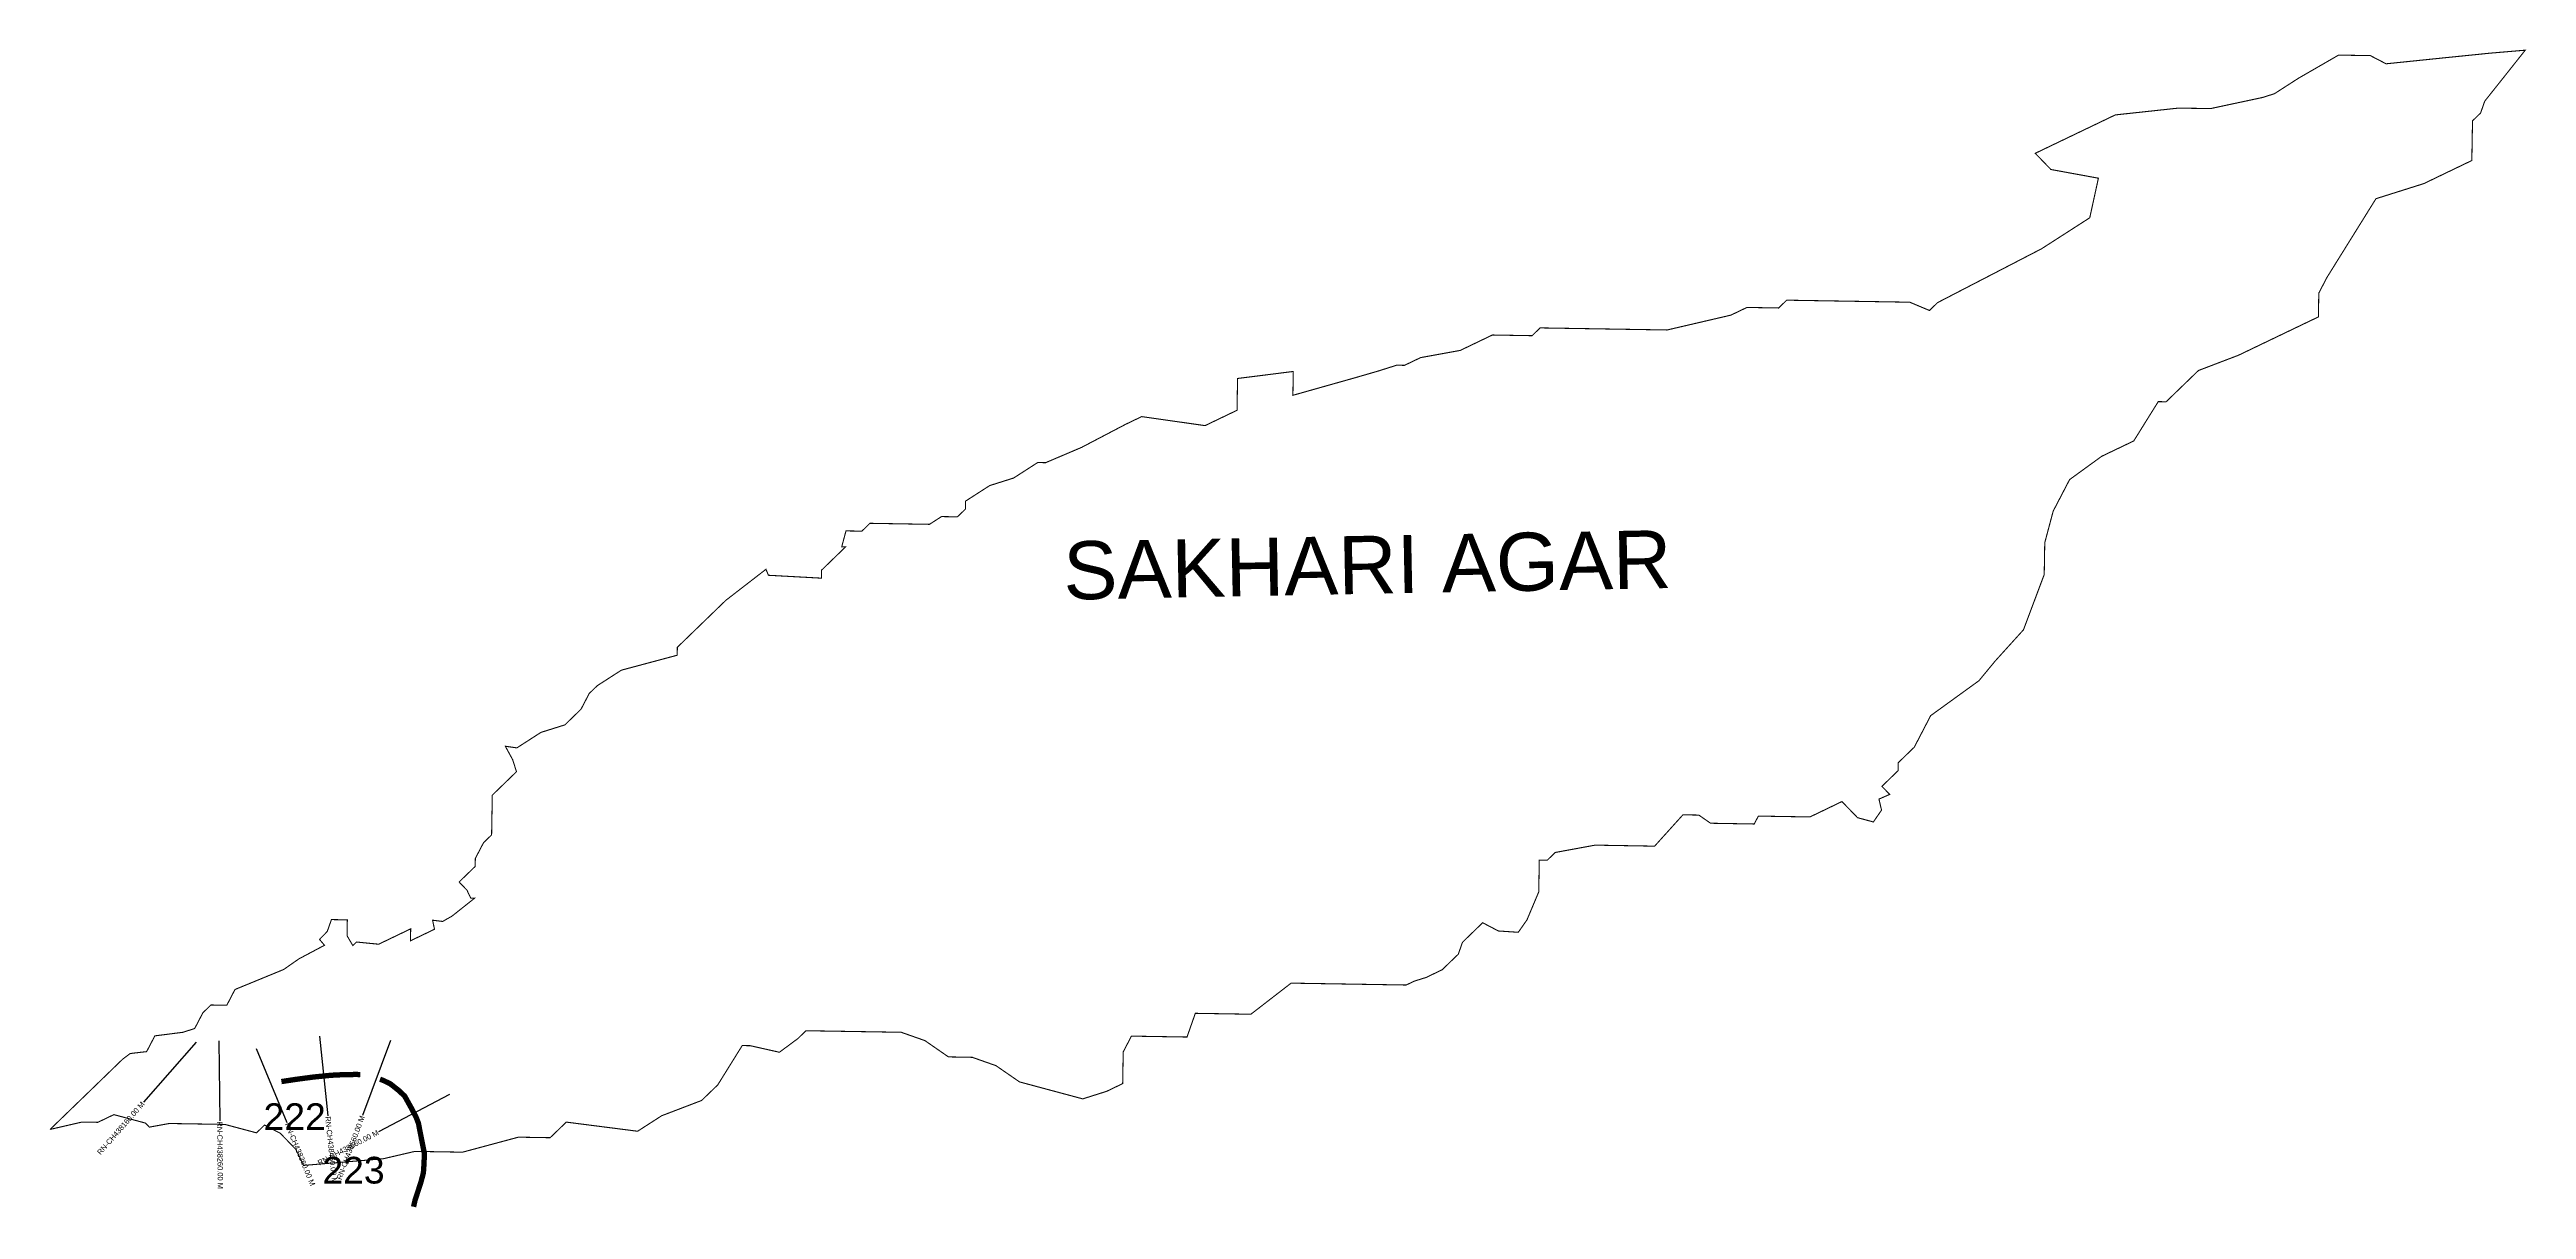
# Model space of a CAD drawing. Header units: metres. Extents: x 309852 to 314492, y 1921225 to 1923397.
import ezdxf
from ezdxf.enums import TextEntityAlignment as Align

# ---------------------------------------------------------------- set-up
doc = ezdxf.new("R2010")
doc.units = ezdxf.units.M
doc.header["$MEASUREMENT"] = 0
for name, color, linetype in [('ARTIFICIALLY PROTECTED', 4, 'Continuous'), ('CS', 134, 'Continuous'), ('CSMark', 6, 'Continuous'), ('VILLAGE NAME', 250, 'Continuous')]:
    doc.layers.add(name, color=color, linetype=linetype)
doc.styles.get("Standard").update_dxf_attribs({"font": 'arial.ttf'})

msp = doc.modelspace()

# ---------------------------------------------------------------- linework, layer by layer
at = {"color": 6, "const_width": 2}
for points in [[(309852.9, 1921375.3), (309942.8, 1921462.2), (309988.9, 1921506.9), (310003, 1921517.4), (310033.8, 1921521), (310049.2, 1921550.5), (310101.3, 1921557.1), (310123.8, 1921564.2), (310139.1, 1921593.6), (310154.2, 1921608.3), (310184, 1921607.8), (310199.3, 1921637.3), (310290.6, 1921674.8), (310319.3, 1921694.8), (310367, 1921720.1), (310357.7, 1921731.1), (310372.2, 1921746), (310380, 1921768.2), (310409.8, 1921767.7), (310409.3, 1921737.9), (310420.1, 1921719.6), (310427.1, 1921726.2), (310468.5, 1921722.1), (310528.5, 1921750.9), (310528.1, 1921728.5), (310573.1, 1921750.1), (310569.5, 1921767.1), (310588.2, 1921764.7), (310605.8, 1921774.6), (310648.4, 1921808.4), (310641, 1921808.5), (310633.8, 1921823.5), (310619.2, 1921838.6), (310649.4, 1921867.8), (310649.6, 1921882.7), (310665, 1921912.2), (310680.1, 1921926.8), (310681.4, 1922001.2), (310726.7, 1922045.1), (310719.6, 1922067.5), (310705.8, 1922092.8), (310727.4, 1922089.7), (310772.5, 1922118.7), (310817.4, 1922132.8), (310847.6, 1922162.1), (310863, 1922191.6), (310878.1, 1922206.2), (310923.2, 1922235.2), (311027.8, 1922263.2), (311028.1, 1922278.1), (311118.8, 1922365.9), (311194.1, 1922424.1), (311198.7, 1922412.9), (311298, 1922407.5), (311298.2, 1922422.4), (311343.5, 1922466.3), (311336.1, 1922466.4), (311344, 1922496), (311373.8, 1922495.5), (311388.9, 1922510.2), (311500.4, 1922508.3), (311523, 1922522.8), (311552.7, 1922522.3), (311567.9, 1922536.9), (311568.1, 1922551.8), (311613.2, 1922580.8), (311658.1, 1922595), (311703.2, 1922624), (311718, 1922623.7), (311785.5, 1922652.4), (311833.2, 1922677.4), (311868, 1922695.6), (311898, 1922710), (312016.7, 1922693.1), (312076.7, 1922721.9), (312077.6, 1922781.4), (312182, 1922794.5), (312181.3, 1922749.9), (312298.3, 1922782.9), (312340.4, 1922795.1), (312375.6, 1922806.2), (312390.4, 1922806), (312420.4, 1922820.4), (312495, 1922834), (312555, 1922862.8), (312629.4, 1922861.5), (312644.5, 1922876.1), (312882.4, 1922872.2), (313001.9, 1922900), (313031.9, 1922914.4), (313091.3, 1922913.4), (313106.4, 1922928), (313337, 1922924.2), (313373.9, 1922908.7), (313389, 1922923.4), (313584, 1923024.3), (313674.2, 1923082.3), (313690.4, 1923156.4), (313601.4, 1923172.7), (313572.1, 1923203), (313722.1, 1923274.9), (313839.8, 1923287.6), (313900.8, 1923286.8), (313997.8, 1923307.5), (314020.2, 1923314.6), (314065.3, 1923343.6), (314140.4, 1923386.9), (314199.9, 1923385.9), (314229.4, 1923370.6), (314339.3, 1923381.9), (314424.1, 1923390.5), (314490.1, 1923396.1), (314414.2, 1923300.6), (314406.4, 1923278.4), (314391.3, 1923263.8), (314390, 1923189.5), (314300.1, 1923146.3), (314210.4, 1923118), (314118.7, 1922970.8), (314103.3, 1922941.3), (314102.6, 1922896.7), (313952.6, 1922824.8), (313877.8, 1922796.3), (313817.3, 1922737.8), (313802.5, 1922738), (313756.6, 1922664.4), (313696.6, 1922635.7), (313636.4, 1922592), (313605.7, 1922533)], [(313605.7, 1922533), (313600.1, 1922512.1), (313589.9, 1922473.8), (313588.9, 1922414.3), (313550, 1922310.8), (313496.9, 1922252.2), (313466.6, 1922215.5), (313376.2, 1922150.1), (313345.5, 1922091.1), (313315.3, 1922061.8), (313315, 1922046.9), (313284.8, 1922017.7), (313299.4, 1922002.6), (313279.3, 1921993.8), (313284.1, 1921973.1), (313268.8, 1921951), (313239.2, 1921959), (313209.9, 1921989.2), (313150, 1921960.4), (313053.3, 1921962), (313045.6, 1921947.2), (312963.8, 1921948.6), (312941.8, 1921963.9), (312912, 1921964.4), (312859, 1921905.7), (312747.5, 1921907.6), (312672.9, 1921893.9), (312657.8, 1921879.3), (312642.9, 1921879.3), (312641.9, 1921820.1), (312619.8, 1921767.6), (312603.5, 1921744.4), (312566.3, 1921746.9), (312536.8, 1921762.3), (312499, 1921725.7), (312491.2, 1921703.5), (312461, 1921674.3), (312431, 1921659.9), (312408.6, 1921652.9), (312393.6, 1921645.7), (312393.6, 1921645.7), (312393.6, 1921645.7)], [(312393.6, 1921645.7), (312177.9, 1921649.2), (312102.6, 1921591), (311998.5, 1921592.7), (311982.9, 1921548.3), (311878.8, 1921550), (311863.4, 1921520.5), (311862.4, 1921461.1), (311832.5, 1921446.7), (311787.6, 1921432.5), (311669.1, 1921464.3), (311625, 1921494.7), (311580.7, 1921510.3), (311536, 1921511.1), (311491.9, 1921541.6), (311447.5, 1921557.2), (311269.1, 1921560.1), (311254, 1921545.5), (311219.3, 1921519.8), (311164.5, 1921532.1), (311149.6, 1921532.3), (311103.8, 1921458.7), (311073.5, 1921429.5), (310998.7, 1921400.9), (310953.6, 1921371.9), (310820, 1921389), (310789.8, 1921359.8), (310730.3, 1921360.8), (310625.7, 1921332.7), (310536.5, 1921334.2), (310476.7, 1921320.3), (310327.8, 1921307.9), (310313.4, 1921337.9), (310284.2, 1921368.1), (310254.7, 1921383.5), (310239.6, 1921368.9), (310180.3, 1921384.7), (310076.2, 1921386.4), (310038.9, 1921379.6), (310031.6, 1921387.2), (309972.4, 1921403), (309942.4, 1921388.6), (309912.6, 1921389.1), (309852.9, 1921375.3)]]:
    msp.add_lwpolyline(points, dxfattribs=at)
at = {"layer": 'ARTIFICIALLY PROTECTED', "const_width": 10, "flags": 128}
for points in [[(310286.3, 1921464.9), (310313.1, 1921469), (310345.7, 1921473.3), (310378.4, 1921476.6), (310390.8, 1921477.4), (310426.7, 1921478.3), (310434.1, 1921477.9)], [(310471, 1921469.3), (310477.6, 1921466.9), (310490.7, 1921460.4), (310506, 1921448.3), (310517.1, 1921437.9), (310529.5, 1921415.7), (310530.1, 1921414.5), (310538.5, 1921398.5), (310543.1, 1921386.7), (310545.2, 1921375.4), (310550.6, 1921348.3), (310553.9, 1921331.7), (310553.7, 1921314.3), (310552.3, 1921293.9), (310547.5, 1921276), (310536.6, 1921242.5), (310533.9, 1921230.5)]]:
    msp.add_lwpolyline(points, dxfattribs=at)
at = {"layer": 'CS'}
for p, q in [((310126.5, 1921539), (310027.8, 1921426.1)), ((310169.3, 1921541.4), (310170.8, 1921391.4)), ((310238.7, 1921526.6), (310296.4, 1921388.1)), ((310357.7, 1921549.9), (310373.1, 1921400.7)), ((310490.6, 1921542), (310438.4, 1921401.4)), ((310601.2, 1921440.4), (310468.2, 1921371))]:
    msp.add_line(p, q, dxfattribs=at)

# ---------------------------------------------------------------- texts
at = {"char_height": 50, "attachment_point": 1}
for s, insert in [('222', (310252.9, 1921424.2)), ('223', (310363.1, 1921324))]:
    msp.add_mtext_dynamic_manual_height_columns(s, width=84.374, gutter_width=1, heights=[74.2], dxfattribs=dict(at, insert=insert))
at = {"layer": 'CSMark'}
for s, rotation, p in [('RN-CH438160.00 M', 48.8323, (310027.1, 1921425.4)), ('RN-CH438560.00 M', 69.65, (310438.1, 1921400.5)), ('RN-CH438660.00 M', 27.5667, (310467.4, 1921370.5))]:
    msp.add_text(s, height=10, rotation=rotation, dxfattribs=at).set_placement(p, align=Align.MIDDLE_RIGHT)
for s, rotation, p in [('RN-CH438260.00 M', 270.5752, (310170.8, 1921390.4)), ('RN-CH438360.00 M', 292.6353, (310296.8, 1921387.2)), ('RN-CH438460.00 M', 275.8905, (310373.2, 1921399.7))]:
    msp.add_text(s, height=10, rotation=rotation, dxfattribs=at).set_placement(p, align=Align.MIDDLE_LEFT)
at = {"layer": 'VILLAGE NAME', "insert": (311750.1, 1922475.9), "char_height": 108.748, "attachment_point": 1, "rotation": 1.1028}
msp.add_mtext_dynamic_manual_height_columns('{\\fArial|b0|i0|c0|p34;SAKHARI AGAR}', width=1571.314, gutter_width=543.7, heights=[0], dxfattribs=at)

doc.saveas('drawing.dxf')
